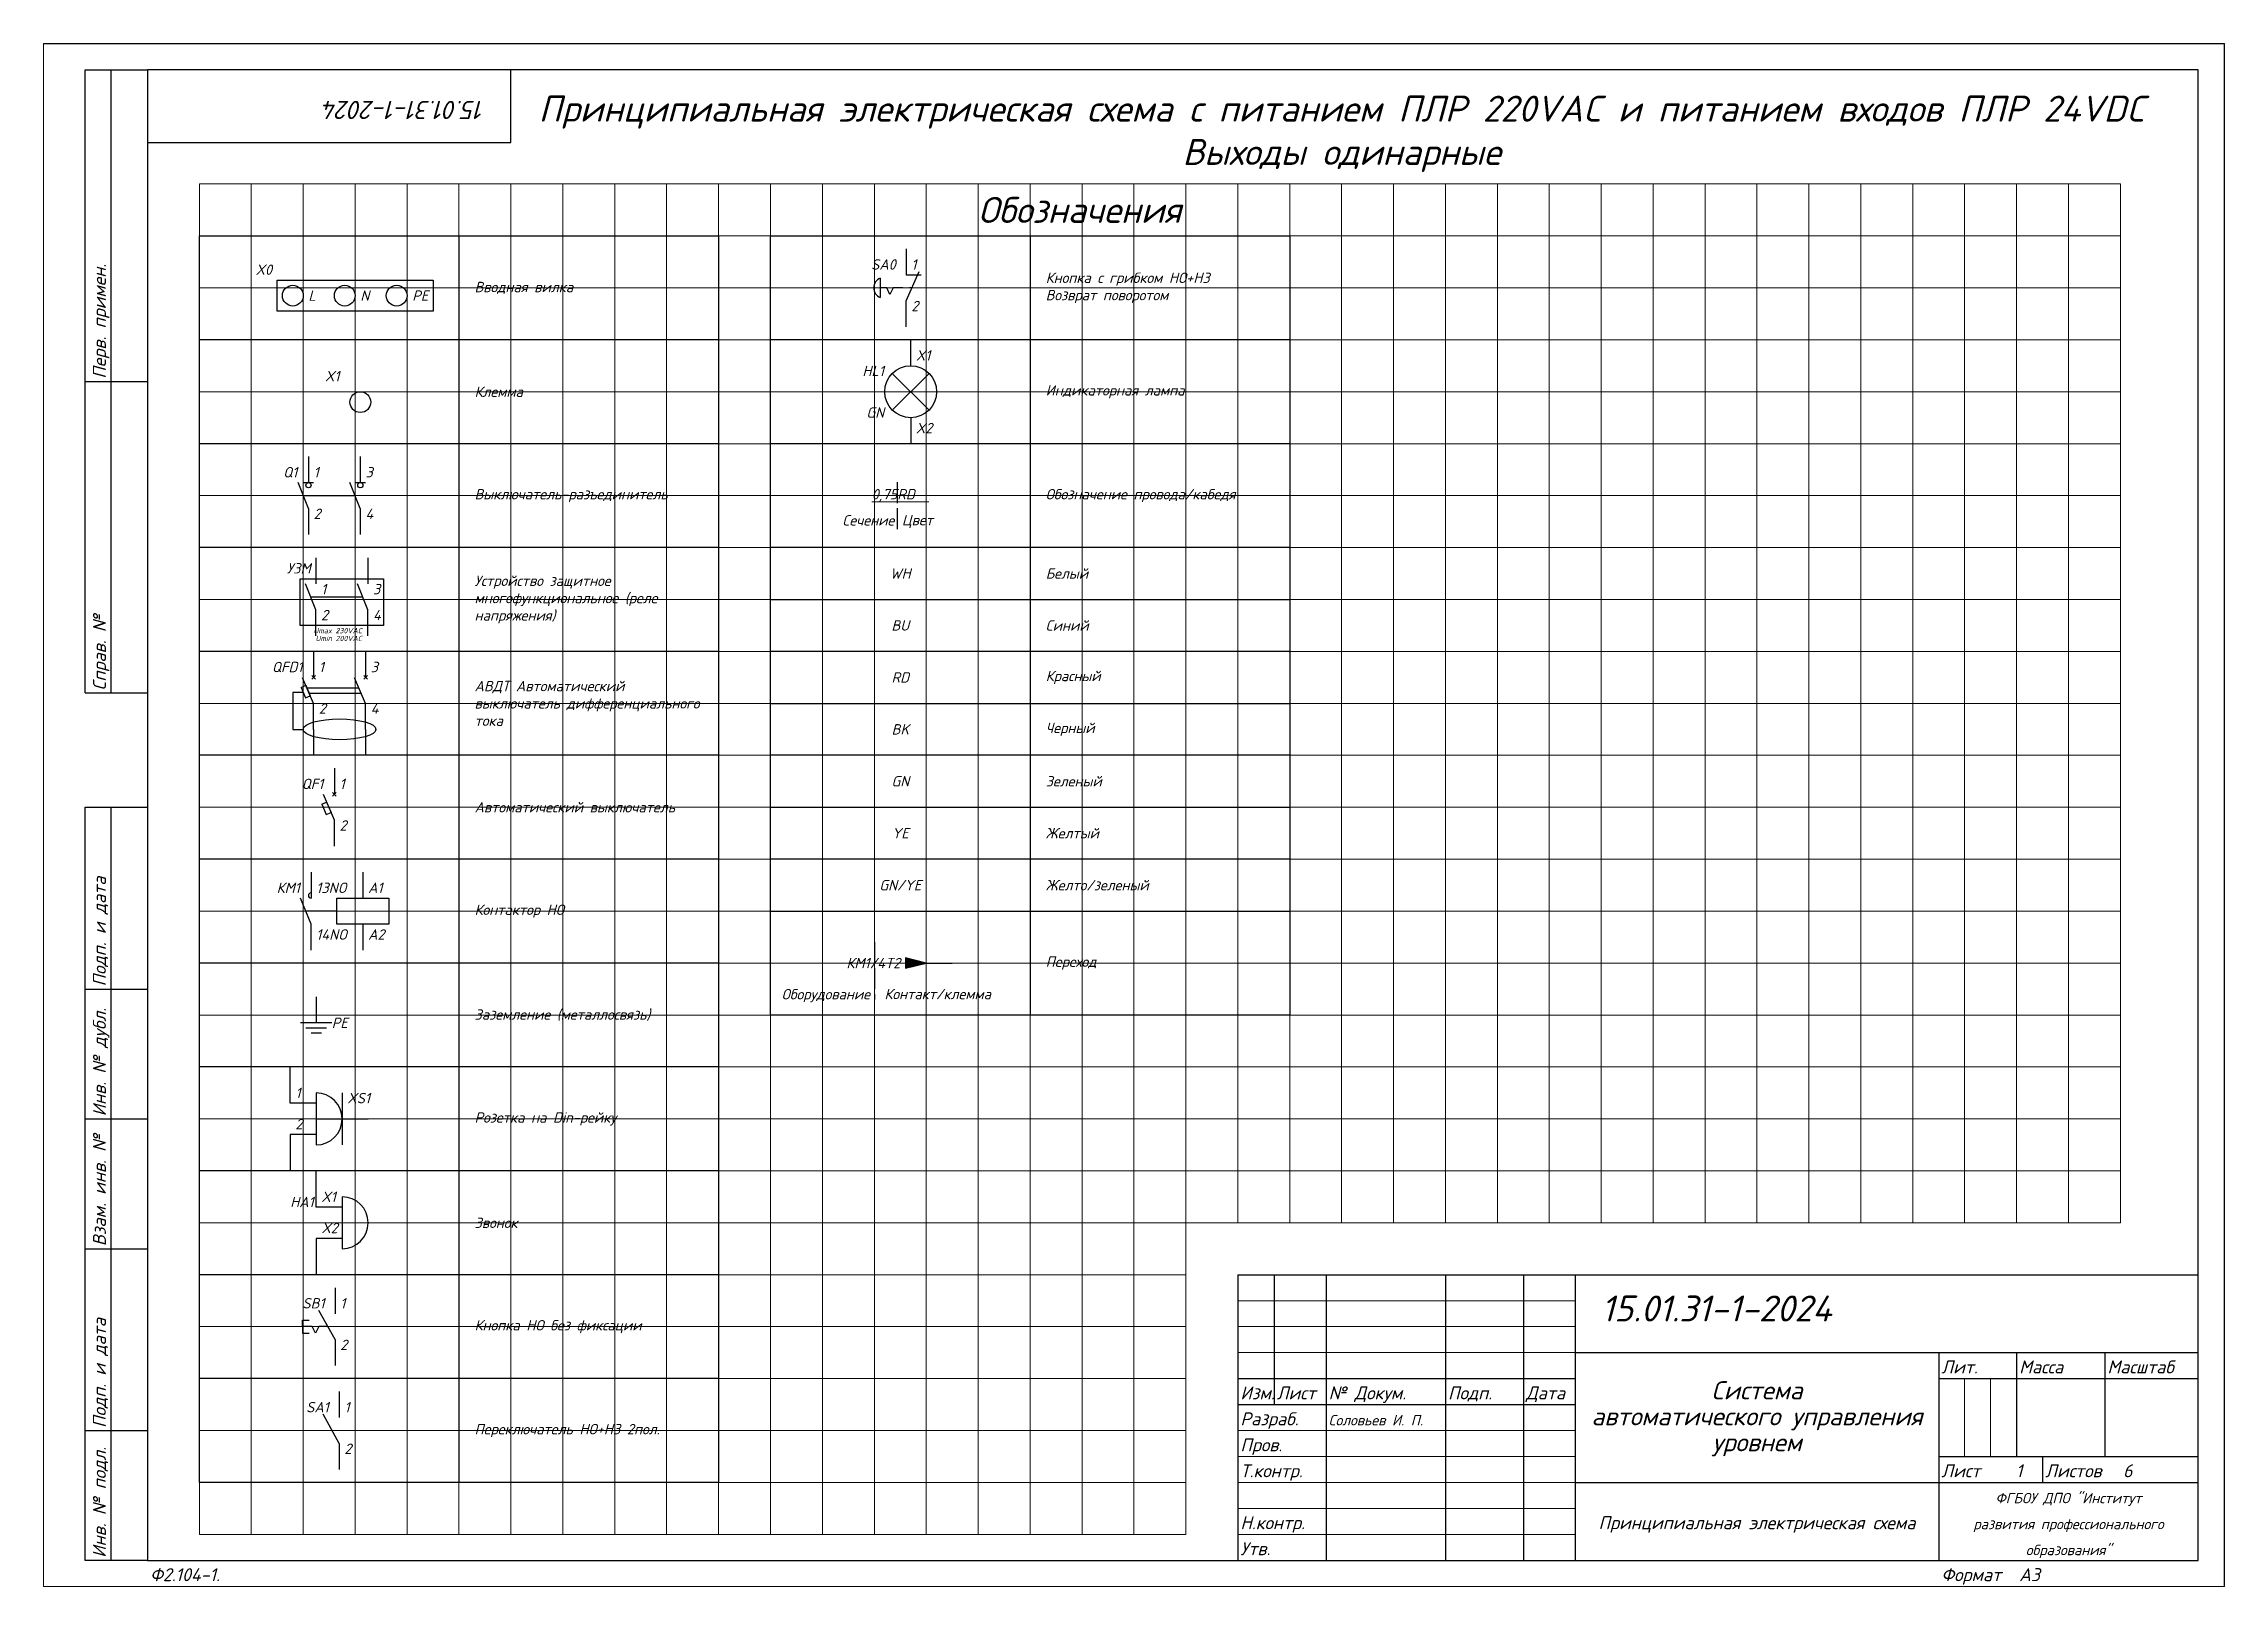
# Paper-space layout 'Эл1 (6)' of a CAD drawing. Header units: millimetres. Extents: x 0 to 420, y 0 to 297.
# The model-space entities are those that its viewports show. They can reach past a viewport. Long polylines and large blocks are cut down to what shows.
import ezdxf
from ezdxf.enums import TextEntityAlignment as Align

# ---------------------------------------------------------------- set-up
doc = ezdxf.new("R2010")
doc.units = ezdxf.units.MM
doc.linetypes.add('Ш4х1_Гост_ЕСКД', pattern=[5, 4, -1])
for name, color, linetype, lineweight in [('4', 4, 'Continuous', 15), ('Основная', 7, 'Continuous', 30), ('Тонкая для кабелей', 7, 'Continuous', 15), ('Штриховая', 7, 'Ш4х1_Гост_ЕСКД', 30)]:
    doc.layers.add(name, color=color, linetype=linetype, lineweight=lineweight)
doc.layers.add('Привязки', color=2, linetype='Continuous', lineweight=0, plot=False, transparency=0.8)
doc.layers.add('рамка', color=253, linetype='Continuous', lineweight=5, transparency=0.8)
doc.styles.add('текст', font='isocpeui.ttf')

psp = doc.layouts.new('Эл1 (6)')

msp = doc.modelspace()

# ---------------------------------------------------------------- texts
at = {"layer": 'Основная', "style": 'текст'}
for s, width, heights, insert, char_height, attachment_point in [('Принципиальная электрическая схема с питанием ПЛР 220VAC и питанием входов ПЛР 24VDC\\PВыходы одинарные', 333.9398066, [15.99579], (11190.0001, 289.99998), 5, 2), ('Обозначения', 61.6342055, [9.9986], (11120, 268), 5, 4), ('X0', 10, [0], (10984, 255.5), 2, 9), ('1', 3, [0], (11107.125, 256.5), 2, 7), ('L', 5, [0], (10991, 251.5), 2, 4), ('N', 5, [0], (11001, 251.5), 2, 4), ('PE', 5, [0], (11011, 251.5), 2, 4), ('Вводная вилка', 41.4161511, [2.33491], (11023, 253), 2, 4), ('Кнопка с грибком НО+НЗ\\PВозврат поворотом', 46.8631649, [15.03875], (11133, 253), 2, 4), ('2', 3, [0], (11107.125, 248.5), 2, 7), ('X1', 3, [0], (11108, 239), 2, 7), ('X1', 10, [0], (10997, 235), 2, 9), ('Клемма', 41.4161511, [2.33491], (11023, 233), 2, 4), ('Индикаторная лампа', 41.4161511, [2.33491], (11133, 233), 2, 4), ('X2', 3, [0], (11108, 225), 2, 7), ('1', 3, [0], (10992, 216.5), 2, 7), ('3', 3, [0], (11002, 216.5), 2, 7), ('Выключатель-разъединитель', 41.4161511, [2.33491], (11023, 213), 2, 4), ('Обозначение провода/кабедя', 41.4161511, [2.33491], (11133, 213), 2, 4), ('2', 3, [0], (10992, 208.5), 2, 7), ('4', 3, [0], (11002, 208.5), 2, 7), ('Сечение', 11.4279908, [2.33491], (11098.85032, 208.23636), 2, 5), ('Цвет', 11.4279908, [2.33491], (11108.30303, 208.02317), 2, 5), ('УЗМ', 5.8793103, [0], (10991.43966, 198), 2, 9), ('Устройство защитное многофункциональное (реле напряжения)', 46.5568767, [14.66688], (11023, 193), 2, 4), ('WH', 41.4161511, [2.33491], (11105, 198), 2, 5), ('Белый', 41.4161511, [2.33491], (11133, 198), 2, 4), ('1', 3, [0], (10993.43966, 194), 2, 7), ('3', 3, [0], (11003.43966, 194), 2, 7), ('2', 3, [0], (10993.43966, 189), 2, 7), ('4', 3, [0], (11003.43966, 189), 2, 7), ('Синий', 41.4161511, [2.33491], (11133, 188), 2, 4), ('Umax 230VAC', 12.2395477, [0], (11001.31897, 186.49676), 1, 9), ('Umin 200VAC', 14.3469034, [0], (11001.31897, 185), 1, 9), ('BU', 41.4161511, [2.33491], (11105, 188), 2, 5), ('1', 3, [0], (10993, 179), 2, 7), ('3', 3, [0], (11003, 179), 2, 7), ('АВДТ Автоматический выключатель дифференциального тока', 46.3645442, [16.16388], (11023, 173), 2, 4), ('RD', 41.4161511, [2.33491], (11105, 178), 2, 5), ('Красный', 41.4161511, [2.33491], (11133, 178), 2, 4), ('2', 3, [0], (10993, 171), 2, 7), ('4', 3, [0], (11003, 171), 2, 7), ('BK', 41.4161511, [2.33491], (11105, 168), 2, 5), ('Черный', 41.4161511, [2.33491], (11133, 168), 2, 4), ('1', 3, [0], (10997, 156.5), 2, 7), ('GN', 41.4161511, [2.33491], (11105, 158), 2, 5), ('Зеленый', 41.4161511, [2.33491], (11133, 158), 2, 4), ('Автоматический выключатель', 41.4161511, [2.33491], (11023, 153), 2, 4), ('2', 3, [0], (10997, 148.5), 2, 7), ('YE', 41.4161511, [2.33491], (11105, 148), 2, 5), ('Желтый', 41.4161511, [2.33491], (11133, 148), 2, 4), ('GN/YE', 41.4161511, [2.33491], (11105, 138), 2, 5), ('Желто/зеленый', 41.4161511, [2.33491], (11133, 138), 2, 4), ('КМ1', 5.8793103, [0], (10989.37931, 136.5), 2, 9), ('13NO', 3, [0], (10992.5, 136.5), 2, 7), ('А1', 3, [0], (11002.5, 136.5), 2, 7), ('Контактор НО', 41.4161511, [2.33491], (11023, 133), 2, 4), ('14NO', 3, [0], (10992.5, 127.5), 2, 7), ('А2', 3, [0], (11002.5, 127.5), 2, 7), ('КМ1/4T2', 10, [0], (11105, 123), 2, 6), ('Переход', 41.4161511, [2.33491], (11133, 123), 2, 4), ('Оборудование', 11.4279908, [2.33491], (11090.66234, 116.73636), 2, 5), ('Контакт/клемма', 11.4279908, [2.33491], (11112.20672, 117.03865), 2, 5), ('Заземление (металлосвязь)', 41.4161511, [2.33491], (11023, 113), 2, 4), ('PE', 5, [0], (10995.5, 111.5), 2, 4), ('1', 3, [0], (10988.5, 97), 2, 7), ('XS1', 3, [0], (10998.5, 96), 2, 7), ('2', 3, [0], (10988.5, 91), 2, 7), ('Розетка на Din-рейку', 41.4161511, [2.33491], (11023, 93), 2, 4), ('HA1', 3, [0], (10987.5, 76), 2, 7), ('X1', 3, [0], (10993.5, 77), 2, 7), ('X2', 3, [0], (10993.5, 71), 2, 7), ('Звонок', 41.4161511, [2.33491], (11023, 73), 2, 4), ('1', 3, [0], (10997.125, 56.5), 2, 7), ('2', 3, [0], (10997.125, 48.5), 2, 7), ('Кнопка НО без фиксации', 41.4161511, [2.33491], (11023, 53), 2, 4), ('1', 3, [0], (10997.93966, 36.5), 2, 7), ('Переключатель НО+НЗ 2пол.', 41.4161511, [2.33491], (11023, 33), 2, 4), ('2', 3, [0], (10997.93966, 28.5), 2, 7)]:
    msp.add_mtext_dynamic_manual_height_columns(s, width=width, gutter_width=200, heights=heights, dxfattribs=dict(at, insert=insert, char_height=char_height, attachment_point=attachment_point))
at = {"layer": 'Основная', "char_height": 2, "width": 3.8793103, "attachment_point": 9, "style": 'текст'}
for s, insert in [('SА0', (11104.125, 256.5)), ('HL1', (11101.87931, 236)), ('GN', (11101.87931, 228)), ('Q1', (10988.87931, 216.5)), ('QFD1', (10989.87931, 179)), ('QF1', (10993.87931, 156.5)), ('SB1', (10994.125, 56.5)), ('SА1', (10994.93966, 36.5))]:
    msp.add_mtext(s, dxfattribs=dict(at, insert=insert))
at = {"layer": 'Тонкая для кабелей', "insert": (11099.5, 211.8), "char_height": 2, "attachment_point": 7, "style": 'текст'}
msp.add_mtext_dynamic_manual_height_columns('0,75RD', width=10, gutter_width=200, heights=[0], dxfattribs=at)

# ---------------------------------------------------------------- blocks, each defined once
blk = doc.blocks.new('*U110')
for p, q in [((8, 232), (8, 292)), ((8, 292), (20, 292)), ((13, 232), (13, 292)), ((90, 292), (90, 292)), ((90, 292), (90, 292)), ((90, 278), (90, 292)), ((90, 292), (90, 292)), ((90, 292), (90, 292)), ((90, 292), (90, 292)), ((20, 278), (90, 278)), ((8, 232), (20, 232)), ((8, 172), (8, 232)), ((13, 172), (13, 232)), ((8, 172), (20, 172)), ((8, 115), (8, 150)), ((8, 150), (20, 150)), ((13, 115), (13, 150)), ((8, 90), (8, 115)), ((8, 115), (20, 115)), ((13, 90), (13, 115)), ((8, 65), (8, 90)), ((8, 90), (20, 90)), ((13, 65), (13, 90)), ((8, 30), (8, 65)), ((8, 65), (20, 65)), ((13, 30), (13, 65)), ((8, 5), (8, 30)), ((8, 30), (20, 30)), ((13, 5), (13, 30)), ((230, 20), (415, 20)), ((230, 20), (230, 5)), ((237, 20), (237, 5)), ((247, 20), (247, 5)), ((270, 20), (270, 5)), ((285, 20), (285, 5)), ((295, 20), (295, 5)), ((405, 20), (405, 5)), ((415, 20), (415, 20)), ((415, 20), (415, 20)), ((405, 13), (415, 13)), ((230, 10), (295, 10)), ((20, 5), (8, 5)), ((230, 5), (295, 5)), ((415, 5), (415, 5)), ((415, 5), (415, 5)), ((415, 5), (415, 5)), ((415, 5), (415, 5)), ((415, 5), (415, 5)), ((415, 5), (415, 5)), ((415, 5), (415, 5))]:
    blk.add_line(p, q)
blk.add_lwpolyline([(20, 5), (415, 5), (415, 292), (20, 292)], close=True)
at = {"layer": '4'}
for p, q in [((230, 15), (295, 15)), ((415, 5), (415, 5)), ((415, 5), (415, 5)), ((415, 5), (415, 5)), ((415, 5), (415, 5)), ((415, 5), (415, 5)), ((415, 5), (415, 5)), ((415, 5), (415, 5)), ((415, 5), (415, 5)), ((415, 5), (415, 5))]:
    blk.add_line(p, q, dxfattribs=at)
at = {"layer": 'Привязки'}
blk.add_lwpolyline([(0, 0), (420, 0), (420, 297), (0, 297)], close=True, dxfattribs=at)
at = {"layer": 'рамка'}
blk.add_lwpolyline([(0, 297), (420, 297), (420, 0), (0, 0)], close=True, dxfattribs=at)
at = {"style": 'текст'}
for s, p in [('Перв. примен.', (12, 232.5)), ('Справ. №', (12, 172.5)), ('Подп. и дата', (12, 115.5)), ('Инв. № дубл.', (12, 90.5)), ('Взам. инв. №', (12, 65.5)), ('Подп. и дата', (12, 30.5)), ('Инв. № подл.', (12, 5.5))]:
    blk.add_text(s, height=2.5, rotation=90, dxfattribs=at).set_placement(p)
for s, height, p in [('Лист', 2.5, (405.5, 14)), ('Изм.', 2.5, (230.5, 6)), ('Лист', 2.5, (237.5, 6)), ('№ Докум.', 2.5, (247.5, 6)), ('Подп.', 2.5, (270.5, 6)), ('Дата', 2.5, (285.5, 6)), ('Ф2.104-1.', 0.005, (20, 4.99)), ('Разраб.', 0.0000135, (415, 5)), ('Пров.', 0.0000135, (415, 5)), ('Т.контр.', 0.0000135, (415, 5)), ('Н.контр.', 0.0000135, (415, 5)), ('Утв.', 0.0000135, (415, 5)), ('Лит.', 0.0000135, (415, 5)), ('Масса', 0.0000135, (415, 5)), ('Масштаб', 0.0000135, (415, 5)), ('Листов', 0.0000135, (415, 5)), ('Ф2.104-1а.', 2.5, (20.5, 1)), ('Формат', 2.5, (365.5, 1)), ('А3', 2.5, (380.5, 1)), ('А4', 0.025, (419.61, 0.01)), ('А2', 0.00833, (419.87, 0)), ('А1', 0.00625, (419.9, 0)), ('А0', 0.005, (419.92, 0))]:
    blk.add_text(s, height=height, dxfattribs=at).set_placement(p)
for tag, p, height in [('12', (90, 292), 0.00000373), ('13', (90, 292), 0.00000373), ('27', (90, 292), 0.00000522), ('29', (105, 249), 3.5), ('ИЗМ2', (230.5, 16), 2.5), ('ЛИСТИЗМ2', (237.5, 16), 2.5), ('№ДОКУМИЗМ2', (247.5, 16), 2.5), ('28', (415, 20), 0.0000438), ('ИЗМ1', (230.5, 11), 2.5), ('ЛИСТИЗМ1', (237.5, 11), 2.5), ('№ДОКУМИЗМ1', (247.5, 11), 2.5), ('ПОДПИЗМ1', (270.5, 11), 2.5), ('ДАТАИЗМ1', (285.5, 11), 2.5), ('ДАТАНКОНТР', (285.5, 11), 2.5), ('ОБОЗНАЧЕНИЕ', (300, 11), 5), ('ДАТАУТВ', (285.5, 6), 2.5), ('РАЗРАБ', (415, 5), 0.0000135), ('ЛИСТОВ', (415, 5), 0.0000135), ('ПРОВ', (415, 5), 0.0000135), ('ТКОНТР', (415, 5), 0.0000135), ('НКОНТР', (415, 5), 0.0000135), ('УТВ', (415, 5), 0.0000135), ('10', (415, 5), 0.0000135), ('11', (415, 5), 0.0000135), ('ПОДПИЗМ2', (415, 5), 0.0000135), ('ДАТАИЗМ2', (415, 5), 0.0000135), ('ИЗМ3', (415, 5), 0.0000135), ('ЛИСТИЗМ3', (415, 5), 0.0000135), ('№ДОКУМИЗМ3', (415, 5), 0.0000135), ('ПОДПИЗМ3', (415, 5), 0.0000135), ('ДАТАИЗМ3', (415, 5), 0.0000135), ('ИЗМ4', (415, 5), 0.0000135), ('ЛИСТИЗМ4', (415, 5), 0.0000135), ('№ДОКУМИЗМ4', (415, 5), 0.0000135), ('ПОДПИЗМ4', (415, 5), 0.0000135), ('ДАТАИЗМ4', (415, 5), 0.0000135), ('ДАТАРАЗРАБ', (415, 5), 0.0000135), ('ДАТАПРОВ', (415, 5), 0.0000135), ('ДАТАТКОНТР', (415, 5), 0.0000135)]:
    blk.add_attdef(tag, p, '', height=height, dxfattribs=at)
for tag, p, height, rotation in [('ОБОЗНАЧЕНИЕ-ВЕРХ', (85, 286), 3.5, 180), ('ПРИМЕНЯЕМОСТЬ', (19, 232.5), 2.5, 90), ('СПРАВ№', (19, 172.5), 2.5, 90), ('ДАТАУЧЁТАДУБЛ', (19, 115.5), 2.5, 90), ('ИНВ№ДУБЛ', (19, 90.5), 2.5, 90), ('ВЗАМИНВ№', (19, 65.5), 2.5, 90), ('ДАТАУЧЁТА', (19, 30.5), 2.5, 90), ('ИНВ№ПОДЛ', (19, 5.5), 2.5, 90)]:
    blk.add_attdef(tag, p, '', height=height, rotation=rotation, dxfattribs=at)
blk.add_attdef('30', text='', height=5, dxfattribs=at).set_placement((355, 34), align=Align.MIDDLE)
for tag, height, p in [('ЛИСТ', 2.5, (410, 9)), ('НАИМЕНОВАНИЕ1', 0.000027, (415, 5)), ('НАИМЕНОВАНИЕ2', 0.0000189, (415, 5)), ('НАИМЕНОВАНИЕ3', 0.0000189, (415, 5)), ('НАИМЕНОВАНИЕ4', 0.0000135, (415, 5)), ('МАССА', 0.0000189, (415, 5)), ('МАСШТАБ', 0.0000189, (415, 5)), ('МАТЕРИАЛ1', 0.0000135, (415, 5)), ('МАТЕРИАЛ2', 0.0000135, (415, 5)), ('МАТЕРИАЛ3', 0.0000135, (415, 5)), ('ПРЕДПРИЯТИЕ1', 0.0000189, (415, 5)), ('ПРЕДПРИЯТИЕ2', 0.0000189, (415, 5)), ('ПРЕДПРИЯТИЕ3', 0.0000189, (415, 5))]:
    blk.add_attdef(tag, text='', height=height, dxfattribs=at).set_placement(p, align=Align.CENTER)
for tag in ['ЛИТЕРА', 'ЛИТЕРА2', 'ЛИТЕРА3']:
    blk.add_attdef(tag, text='', height=0.0000135, dxfattribs=at).set_placement((415, 5), align=Align.RIGHT)
for tag in ['ИНДЕКС', 'ИНДЕКС2', 'ИНДЕКС3']:
    blk.add_attdef(tag, text='', height=0.0000135, dxfattribs=at).set_placement((415, 5), align=Align.TOP_LEFT)
blk = doc.blocks.new('*U109')
for p, q in [((8, 232), (8, 292)), ((8, 292), (20, 292)), ((13, 232), (13, 292)), ((90, 292), (90, 292)), ((90, 292), (90, 292)), ((90, 278), (90, 292)), ((90, 292), (90, 292)), ((90, 292), (90, 292)), ((90, 292), (90, 292)), ((20, 278), (90, 278)), ((8, 232), (20, 232)), ((8, 172), (8, 232)), ((13, 172), (13, 232)), ((8, 172), (20, 172)), ((8, 115), (8, 150)), ((8, 150), (20, 150)), ((13, 115), (13, 150)), ((8, 90), (8, 115)), ((8, 115), (20, 115)), ((13, 90), (13, 115)), ((8, 65), (8, 90)), ((8, 90), (20, 90)), ((13, 65), (13, 90)), ((8, 30), (8, 65)), ((8, 65), (20, 65)), ((13, 30), (13, 65)), ((230, 60), (415, 60)), ((230, 60), (230, 5)), ((237, 60), (237, 35)), ((247, 60), (247, 5)), ((270, 60), (270, 5)), ((285, 60), (285, 5)), ((295, 60), (295, 5)), ((415, 60), (415, 60)), ((415, 60), (415, 60)), ((295, 45), (415, 45)), ((365, 45), (365, 20)), ((380, 45), (380, 25)), ((397, 45), (397, 25)), ((230, 40), (295, 40)), ((365, 40), (415, 40)), ((230, 35), (295, 35)), ((8, 5), (8, 30)), ((8, 30), (20, 30)), ((13, 5), (13, 30)), ((365, 25), (415, 25)), ((385, 25), (385, 20)), ((295, 20), (415, 20)), ((365, 20), (365, 5)), ((20, 5), (8, 5))]:
    blk.add_line(p, q)
blk.add_lwpolyline([(20, 5), (415, 5), (415, 292), (20, 292)], close=True)
at = {"layer": '4'}
for p, q in [((230, 55), (295, 55)), ((230, 50), (295, 50)), ((230, 45), (295, 45)), ((370, 40), (370, 25)), ((375, 40), (375, 25)), ((230, 30), (295, 30)), ((230, 25), (295, 25)), ((230, 20), (295, 20)), ((230, 15), (295, 15)), ((230, 10), (295, 10))]:
    blk.add_line(p, q, dxfattribs=at)
at = {"layer": 'Привязки'}
blk.add_lwpolyline([(0, 0), (420, 0), (420, 297), (0, 297)], close=True, dxfattribs=at)
at = {"layer": 'рамка'}
blk.add_lwpolyline([(0, 297), (420, 297), (420, 0), (0, 0)], close=True, dxfattribs=at)
at = {"style": 'текст'}
for s, p in [('Перв. примен.', (12, 232.5)), ('Справ. №', (12, 172.5)), ('Подп. и дата', (12, 115.5)), ('Инв. № дубл.', (12, 90.5)), ('Взам. инв. №', (12, 65.5)), ('Подп. и дата', (12, 30.5)), ('Инв. № подл.', (12, 5.5))]:
    blk.add_text(s, height=2.5, rotation=90, dxfattribs=at).set_placement(p)
for s, height, p in [('Лит.', 2.5, (365.5, 41)), ('Масса', 2.5, (380.5, 41)), ('Масштаб', 2.5, (397.5, 41)), ('Изм.', 2.5, (230.5, 36)), ('Лист', 2.5, (237.5, 36)), ('№ Докум.', 2.5, (247.5, 36)), ('Подп.', 2.5, (270.5, 36)), ('Дата', 2.5, (285.5, 36)), ('Разраб.', 2.5, (230.5, 31)), ('Пров.', 2.5, (230.5, 26)), ('Т.контр.', 2.5, (230.5, 21)), ('Лист', 2.5, (365.5, 21)), ('Листов', 2.5, (385.5, 21)), ('Н.контр.', 2.5, (230.5, 11)), ('Утв.', 2.5, (230.5, 6)), ('Ф2.104-1а.', 0.005, (20, 4.99)), ('Ф2.104-1.', 2.5, (20.5, 1)), ('Формат', 2.5, (365.5, 1)), ('А3', 2.5, (380.5, 1)), ('А4', 0.025, (419.61, 0.01)), ('А2', 0.00833, (419.87, 0)), ('А1', 0.00625, (419.9, 0)), ('А0', 0.005, (419.92, 0))]:
    blk.add_text(s, height=height, dxfattribs=at).set_placement(p)
for tag, p, height in [('12', (90, 292), 0.00000373), ('13', (90, 292), 0.00000373), ('27', (90, 292), 0.00000522), ('29', (105, 279), 3.5), ('28', (415, 60), 0.0000438), ('ИЗМ4', (230.5, 56), 2.5), ('ЛИСТИЗМ4', (237.5, 56), 2.5), ('№ДОКУМИЗМ4', (247.5, 56), 2.5), ('ПОДПИЗМ4', (270.5, 56), 2.5), ('ДАТАИЗМ4', (285.5, 56), 2.5), ('ОБОЗНАЧЕНИЕ', (300, 51), 5), ('ИЗМ3', (230.5, 51), 2.5), ('ЛИСТИЗМ3', (237.5, 51), 2.5), ('№ДОКУМИЗМ3', (247.5, 51), 2.5), ('ПОДПИЗМ3', (270.5, 51), 2.5), ('ДАТАИЗМ3', (285.5, 51), 2.5), ('ИЗМ2', (230.5, 46), 2.5), ('ЛИСТИЗМ2', (237.5, 46), 2.5), ('№ДОКУМИЗМ2', (247.5, 46), 2.5), ('ПОДПИЗМ2', (270.5, 46), 2.5), ('ДАТАИЗМ2', (285.5, 46), 2.5), ('ИЗМ1', (230.5, 41), 2.5), ('ЛИСТИЗМ1', (237.5, 41), 2.5), ('№ДОКУМИЗМ1', (247.5, 41), 2.5), ('ПОДПИЗМ1', (270.5, 41), 2.5), ('ДАТАИЗМ1', (285.5, 41), 2.5), ('РАЗРАБ', (247.5, 31), 2.5), ('ДАТАРАЗРАБ', (285.5, 31), 2.5), ('ПРОВ', (247.5, 26), 2.5), ('ДАТАПРОВ', (285.5, 26), 2.5), ('ТКОНТР', (247.5, 21), 2.5), ('ДАТАТКОНТР', (285.5, 21), 2.5), ('ЛИСТОВ', (400.5, 21), 2.5), ('10', (230.5, 16), 2.5), ('11', (247.5, 16), 2.5), ('НКОНТР', (247.5, 11), 2.5), ('ДАТАНКОНТР', (285.5, 11), 2.5), ('УТВ', (247.5, 6), 2.5), ('ДАТАУТВ', (285.5, 6), 2.5)]:
    blk.add_attdef(tag, p, '', height=height, dxfattribs=at)
for tag, p, height, rotation in [('ОБОЗНАЧЕНИЕ-ВЕРХ', (85, 286), 3.5, 180), ('ПРИМЕНЯЕМОСТЬ', (19, 232.5), 2.5, 90), ('СПРАВ№', (19, 172.5), 2.5, 90), ('ДАТАУЧЁТАДУБЛ', (19, 115.5), 2.5, 90), ('ИНВ№ДУБЛ', (19, 90.5), 2.5, 90), ('ВЗАМИНВ№', (19, 65.5), 2.5, 90), ('ДАТАУЧЁТА', (19, 30.5), 2.5, 90), ('ИНВ№ПОДЛ', (19, 5.5), 2.5, 90)]:
    blk.add_attdef(tag, p, '', height=height, rotation=rotation, dxfattribs=at)
blk.add_attdef('30', text='', height=5, dxfattribs=at).set_placement((355, 64), align=Align.MIDDLE)
for tag, height, p in [('НАИМЕНОВАНИЕ1', 5, (330, 36)), ('НАИМЕНОВАНИЕ2', 3.5, (330, 31)), ('МАССА', 3.5, (388.5, 31)), ('МАСШТАБ', 3.5, (406, 31)), ('НАИМЕНОВАНИЕ3', 3.5, (330, 26)), ('НАИМЕНОВАНИЕ4', 2.5, (330, 21)), ('ЛИСТ', 2.5, (380.5, 21)), ('МАТЕРИАЛ1', 2.5, (330, 16)), ('ПРЕДПРИЯТИЕ1', 3.5, (390, 16)), ('МАТЕРИАЛ2', 2.5, (330, 11)), ('ПРЕДПРИЯТИЕ2', 3.5, (390, 11)), ('МАТЕРИАЛ3', 2.5, (330, 6)), ('ПРЕДПРИЯТИЕ3', 3.5, (390.02, 6))]:
    blk.add_attdef(tag, text='', height=height, dxfattribs=at).set_placement(p, align=Align.CENTER)
for tag, p in [('ЛИТЕРА', (367.5, 31)), ('ЛИТЕРА2', (372.5, 31)), ('ЛИТЕРА3', (377.5, 31))]:
    blk.add_attdef(tag, text='', height=2.5, dxfattribs=at).set_placement(p, align=Align.RIGHT)
for tag, p in [('ИНДЕКС', (367.5, 31)), ('ИНДЕКС2', (372.5, 31)), ('ИНДЕКС3', (377.5, 31))]:
    blk.add_attdef(tag, text='', height=2.5, dxfattribs=at).set_placement(p, align=Align.TOP_LEFT)

# ---------------------------------------------------------------- hatches: boundary and pattern name
at = {"layer": 'Основная'}
h = msp.add_hatch(color=256, dxfattribs=at)
h.dxf.hatch_style = 1
h.paths.add_polyline_path([(11110, 123), (11106, 124), (11106, 123)])
h.paths.add_polyline_path([(11110, 123), (11106, 123), (11106, 122)])

# ---------------------------------------------------------------- linework, layer by layer
for p, q in [((10970, 263), (11020, 263)), ((10970, 243), (10970, 263)), ((11020, 263), (11020, 243)), ((11020, 263), (11070, 263)), ((11070, 263), (11070, 243)), ((11080, 263), (11130, 263)), ((11080, 243), (11080, 263)), ((11106.125, 260.5), (11106.125, 255.5)), ((11130, 263), (11130, 243)), ((11130, 263), (11180, 263)), ((11180, 263), (11180, 243)), ((10985, 254.5), (11015, 254.5)), ((10985, 248.5), (10985, 254.5)), ((11015, 254.5), (11015, 248.5)), ((11101.125, 254.875), (11101.125, 251.125)), ((11102.375, 253), (11101.125, 253)), ((11103, 251.75), (11102.375, 253)), ((11103.625, 253), (11103, 251.75)), ((11105.5, 253), (11103.625, 253)), ((11106.125, 250.5), (11108.625, 256.125)), ((11106.125, 255.5), (11108.9928, 255.5)), ((11107.23611, 253), (11106.75, 253)), ((11015, 248.5), (10985, 248.5)), ((11106.125, 245.5), (11106.125, 250.5)), ((11020, 243), (10970, 243)), ((10970, 223), (10970, 243)), ((11070, 243), (11020, 243)), ((11020, 243), (11020, 223)), ((11070, 243), (11070, 223)), ((11130, 243), (11080, 243)), ((11080, 223), (11080, 243)), ((11107, 238), (11107, 243)), ((11180, 243), (11130, 243)), ((11130, 243), (11130, 223)), ((11180, 243), (11180, 223)), ((11103.46447, 236.53553), (11110.53553, 229.46447)), ((11103.46447, 229.46447), (11110.53553, 236.53553)), ((11107, 228), (11107, 223)), ((11020, 223), (10970, 223)), ((10970, 203), (10970, 223)), ((11070, 223), (11020, 223)), ((11020, 223), (11020, 203)), ((11070, 223), (11070, 203)), ((11130, 223), (11080, 223)), ((11080, 203), (11080, 223)), ((11180, 223), (11130, 223)), ((11130, 223), (11130, 203)), ((11180, 223), (11180, 203)), ((10991, 220.5), (10991, 215.5)), ((11001, 220.5), (11001, 215.5)), ((10991, 210.5), (10989, 215.5)), ((10990, 215.5), (10992, 215.5)), ((11001, 210.5), (10999, 215.5)), ((11000, 215.5), (11002, 215.5)), ((10990, 213), (11000.00059, 212.99851)), ((10991, 210.5), (10991, 205.5)), ((11001, 210.5), (11001, 205.5)), ((11020, 203), (10970, 203)), ((10970, 183), (10970, 203)), ((11070, 203), (11020, 203)), ((11020, 203), (11020, 183)), ((11070, 203), (11070, 183)), ((11130, 203), (11080, 203)), ((11080, 183), (11080, 203)), ((11180, 203), (11130, 203)), ((11130, 203), (11130, 183)), ((11180, 203), (11180, 183)), ((10992.43966, 201), (10992.43966, 196)), ((11002.43966, 201), (11002.43966, 196)), ((10989.43966, 197), (11005.43966, 197)), ((10989.43966, 188), (10989.43966, 197)), ((10992.43966, 191), (10990.43966, 196)), ((10991.44025, 193.49851), (11001.43966, 193.5)), ((11002.43966, 191), (11000.43966, 196)), ((11005.43966, 197), (11005.43966, 188)), ((10992.43966, 186), (10992.43966, 191)), ((11002.43966, 186), (11002.43966, 191)), ((11080, 193), (11180, 193)), ((11005.43966, 188), (10989.43966, 188)), ((11020, 183), (10970, 183)), ((10970, 163), (10970, 183)), ((10992, 183), (10992, 178)), ((11002, 183), (11002, 178)), ((11070, 183), (11020, 183)), ((11020, 183), (11020, 163)), ((11070, 183), (11070, 163)), ((11130, 183), (11080, 183)), ((11080, 163), (11080, 183)), ((11180, 183), (11130, 183)), ((11130, 183), (11130, 163)), ((11180, 183), (11180, 163)), ((10989.59194, 176.08022), (10990.51108, 176.47414)), ((10992, 173), (10989.87931, 177.94828)), ((10990.51108, 176.47414), (10991.36823, 174.47414)), ((10992.35355, 178.35355), (10991.64645, 177.64645)), ((10991.64645, 178.35355), (10992.35355, 177.64645)), ((10992, 178), (10992.35355, 178.35355)), ((11002, 173), (10999.87931, 177.94828)), ((11002.35355, 178.35355), (11001.64645, 177.64645)), ((11001.64645, 178.35355), (11002.35355, 177.64645)), ((11002, 178), (11002.35355, 178.35355)), ((10990.02051, 175.08022), (10988, 175.08022)), ((10988, 175.08022), (10988, 168)), ((10989.59194, 176.08022), (10990.44908, 174.08022)), ((10990.44908, 174.08022), (10991.36823, 174.47414)), ((10990.72537, 175.97414), (11000.72537, 175.97414)), ((10991.15394, 174.97414), (11001.15394, 174.97414)), ((10992, 168), (10992, 173)), ((11002, 168), (11002, 173)), ((11080, 173), (11180, 173)), ((10988, 168), (10990, 168)), ((10992, 168), (10992, 163)), ((11002, 168), (11002, 163)), ((11020, 163), (10970, 163)), ((10970, 143), (10970, 163)), ((10996, 160.5), (10996, 155.5)), ((11070, 163), (11020, 163)), ((11020, 163), (11020, 143)), ((11070, 163), (11070, 143)), ((11130, 163), (11080, 163)), ((11080, 143), (11080, 163)), ((11180, 163), (11130, 163)), ((11130, 163), (11130, 143)), ((11180, 163), (11180, 143)), ((10996, 150.5), (10993.87931, 155.44828)), ((10996.35355, 155.85355), (10995.64645, 155.14645)), ((10995.64645, 155.85355), (10996.35355, 155.14645)), ((10996, 155.5), (10996.35355, 155.85355)), ((10993.59194, 153.58022), (10994.51108, 153.97414)), ((10993.59194, 153.58022), (10994.44908, 151.58022)), ((10994.44908, 151.58022), (10995.36823, 151.97414)), ((10994.51108, 153.97414), (10995.36823, 151.97414)), ((11080, 153), (11180, 153)), ((10996, 145.5), (10996, 150.5)), ((11020, 143), (10970, 143)), ((10970, 123), (10970, 143)), ((11070, 143), (11020, 143)), ((11020, 143), (11020, 123)), ((11070, 143), (11070, 123)), ((11130, 143), (11080, 143)), ((11080, 133), (11080, 143)), ((11180, 143), (11130, 143)), ((11130, 143), (11130, 133)), ((11180, 143), (11180, 133)), ((10991.5, 140.5), (10991.5, 135.5)), ((11001.5, 140.5), (11001.5, 135.5)), ((10991.5, 130.5), (10989.5, 135.5)), ((10996.5, 135.5), (11006.5, 135.5)), ((10996.5, 130.5), (10996.5, 135.5)), ((11006.5, 135.5), (11006.5, 130.5)), ((10996.5, 133), (10990.5, 133)), ((10991.5, 125.5), (10991.5, 130.5)), ((11006.5, 130.5), (10996.5, 130.5)), ((11001.5, 130.5), (11001.5, 125.5)), ((11080, 133), (11180, 133)), ((11080, 113), (11080, 133)), ((11130, 133), (11130, 113)), ((11180, 133), (11180, 113)), ((11020, 123), (10970, 123)), ((10970, 103), (10970, 123)), ((11070, 123), (11020, 123)), ((11020, 123), (11020, 103)), ((11070, 123), (11070, 103)), ((11110, 123), (11106, 124)), ((11106, 124), (11106, 122)), ((11106, 122), (11110, 123)), ((11110, 123), (11115, 123)), ((10992.5, 116.5), (10992.5, 111.5)), ((10995.5, 111.5), (10989.5, 111.5)), ((10994.5, 110.5), (10990.5, 110.5)), ((10993.5, 109.5), (10991.5, 109.5)), ((11130, 113), (11080, 113)), ((11180, 113), (11130, 113)), ((11020, 103), (10970, 103)), ((10970, 83), (10970, 103)), ((10987.5, 96), (10987.5, 103)), ((11070, 103), (11020, 103)), ((11020, 103), (11020, 83)), ((11070, 103), (11070, 83)), ((10992.5, 98), (10992.5, 88)), ((10997.5, 98), (10997.5, 88)), ((10992.5, 96), (10987.5, 96)), ((10992.5, 93), (11002.5, 93)), ((10992.5, 90), (10987.5, 90)), ((10987.5, 90), (10987.5, 83)), ((11020, 83), (10970, 83)), ((10970, 63), (10970, 83)), ((10992.5, 76), (10992.5, 83)), ((11070, 83), (11020, 83)), ((11020, 83), (11020, 63)), ((11070, 83), (11070, 63)), ((10997.5, 76), (10992.5, 76)), ((10997.5, 78), (10997.5, 68)), ((10997.5, 70), (10992.5, 70)), ((10992.5, 70), (10992.5, 63)), ((11020, 63), (10970, 63)), ((10970, 43), (10970, 63)), ((10996.125, 60.5), (10996.125, 55.5)), ((11070, 63), (11020, 63)), ((11020, 63), (11020, 43)), ((11070, 63), (11070, 43)), ((10996.125, 50.5), (10993, 56.125)), ((10989.875, 54.25), (10991.125, 54.25)), ((10989.875, 53), (10989.875, 54.25)), ((10991.75, 53), (10989.875, 53)), ((10989.875, 53), (10989.875, 51.75)), ((10989.875, 51.75), (10991.125, 51.75)), ((10992.375, 51.75), (10991.75, 53)), ((10993, 53), (10992.375, 51.75)), ((10994.73611, 53), (10993, 53)), ((10996.125, 50.5), (10996.125, 45.5)), ((11020, 43), (10970, 43)), ((10970, 23), (10970, 43)), ((11070, 43), (11020, 43)), ((11020, 43), (11020, 23)), ((11070, 43), (11070, 23)), ((10996.93966, 40.5), (10996.93966, 35.5)), ((10996.93966, 30.5), (10993.81466, 36.125)), ((10996.93966, 30.5), (10996.93966, 25.5)), ((11020, 23), (10970, 23)), ((11070, 23), (11020, 23))]:
    msp.add_line(p, q, dxfattribs=at)
for centre, radius in [((10988, 251.5), 2), ((10998, 251.5), 2), ((11008, 251.5), 2), ((11107, 233), 5), ((11001, 231), 2), ((10991, 215), 0.5), ((11001, 215), 0.5)]:
    msp.add_circle(centre, radius, dxfattribs=at)
for centre, radius, start, end in [((11101.90625, 253), 2.03125, 112.6198649, 247.3801351), ((10991.5, 136), 0.5, 90, 270), ((10992.5, 93), 5, 270, 90), ((10997.5, 73), 5, 270, 90)]:
    msp.add_arc(centre, radius, start, end, dxfattribs=at)
msp.add_ellipse((10997, 168), major_axis=(-7, 0), ratio=0.285714286, dxfattribs=at)
at = {"layer": 'Привязки'}
for p, q in [((10970, 273), (11340, 273)), ((10970, 13), (10970, 273)), ((10980, 273), (10980, 13)), ((10990, 273), (10990, 13)), ((11000, 273), (11000, 13)), ((11010, 273), (11010, 13)), ((11020, 273), (11020, 13)), ((11030, 273), (11030, 13)), ((11040, 273), (11040, 13)), ((11050, 273), (11050, 13)), ((11060, 273), (11060, 13)), ((11070, 273), (11070, 13)), ((11080, 273), (11080, 13)), ((11090, 273), (11090, 13)), ((11100, 273), (11100, 13)), ((11110, 273), (11110, 13)), ((11120, 273), (11120, 13)), ((11130, 273), (11130, 13)), ((11140, 273), (11140, 13)), ((11150, 273), (11150, 13)), ((11160, 273), (11160, 73)), ((11170, 273), (11170, 73)), ((11180, 273), (11180, 73)), ((11190, 273), (11190, 73)), ((11200, 273), (11200, 73)), ((11210, 273), (11210, 73)), ((11220, 273), (11220, 73)), ((11230, 273), (11230, 73)), ((11240, 273), (11240, 73)), ((11250, 273), (11250, 73)), ((11260, 273), (11260, 73)), ((11270, 273), (11270, 73)), ((11280, 273), (11280, 73)), ((11290, 273), (11290, 73)), ((11300, 273), (11300, 73)), ((11310, 273), (11310, 73)), ((11320, 273), (11320, 73)), ((11330, 273), (11330, 73)), ((11340, 273), (11340, 73)), ((10970, 263), (11340, 263)), ((10970, 253), (11340, 253)), ((10970, 243), (11340, 243)), ((10970, 233), (11340, 233)), ((10970, 223), (11340, 223)), ((10970, 213), (11340, 213)), ((10970, 203), (11340, 203)), ((10970, 193), (11340, 193)), ((10970, 183), (11340, 183)), ((10970, 173), (11340, 173)), ((10970, 163), (11340, 163)), ((10970, 153), (11340, 153)), ((10970, 143), (11340, 143)), ((10970, 133), (11340, 133)), ((10970, 123), (11340, 123)), ((10970, 113), (11340, 113)), ((10970, 103), (11340, 103)), ((10970, 93), (11340, 93)), ((10970, 83), (11340, 83)), ((10970, 73), (11160, 73)), ((11340, 73), (11160, 73)), ((11160, 73), (11160, 13)), ((10970, 63), (11160, 63)), ((10970, 53), (11160, 53)), ((10970, 43), (11160, 43)), ((10970, 33), (11160, 33)), ((10970, 23), (11160, 23)), ((11160, 13), (10970, 13))]:
    msp.add_line(p, q, dxfattribs=at)
at = {"layer": 'Тонкая для кабелей'}
msp.add_line((11110.5, 211.8), (11099.5, 211.8), dxfattribs=at)
at = {"layer": 'Штриховая'}
for p, q in [((11104.38516, 215.5678), (11104.38516, 206.0896)), ((11100, 127), (11100, 116))]:
    msp.add_line(p, q, dxfattribs=at)

# ---------------------------------------------------------------- block references
ref = msp.add_blockref('*U110', (10520, 300))
ref.add_attrib('ОБОЗНАЧЕНИЕ', '15.01.31-1-2024', (10820, 311), dxfattribs={"height": 5, "style": 'текст'})
ref.add_attrib('ОБОЗНАЧЕНИЕ-ВЕРХ', '15.01.31-1-2024', (10605, 586), dxfattribs={"height": 3.5, "rotation": 180, "style": 'текст'})
ref.add_attrib('НАИМЕНОВАНИЕ1', 'Система', dxfattribs={"height": 0.0000189, "style": 'текст'}).set_placement((10934.99954, 305.00017), align=Align.CENTER)
ref.add_attrib('НАИМЕНОВАНИЕ2', 'автоматического управления', dxfattribs={"height": 0.0000189, "style": 'текст'}).set_placement((10934.99954, 305.00014), align=Align.CENTER)
ref.add_attrib('НАИМЕНОВАНИЕ3', 'уровнем', dxfattribs={"height": 0.0000189, "style": 'текст'}).set_placement((10934.99954, 305.00011), align=Align.CENTER)
ref.add_attrib('РАЗРАБ', 'Соловьев И. П.', (10934.99909, 305.00014), dxfattribs={"height": 0.0000108, "style": 'текст'})
ref.add_attrib('ЛИСТОВ', '3', (10934.99992, 305.00009), dxfattribs={"height": 0.0000135, "style": 'текст'})
ref.add_attrib('ЛИСТ', '6', dxfattribs={"height": 2.5, "style": 'текст'}).set_placement((10930, 309), align=Align.CENTER)
ref.add_attrib('МАТЕРИАЛ2', 'Принципиальная электрическая схема', dxfattribs={"height": 0.0000135, "style": 'текст'}).set_placement((10934.99954, 305.00003), align=Align.CENTER)
ref.add_attrib('ПРЕДПРИЯТИЕ1', 'ФГБОУ ДПО "Институт', dxfattribs={"height": 0.0000108, "style": 'текст'}).set_placement((10934.99986, 305.00006), align=Align.CENTER)
ref.add_attrib('ПРЕДПРИЯТИЕ2', 'развития профессионального', dxfattribs={"height": 0.0000108, "style": 'текст'}).set_placement((10934.99986, 305.00003), align=Align.CENTER)
ref.add_attrib('ПРЕДПРИЯТИЕ3', 'образования"', dxfattribs={"height": 0.0000108, "style": 'текст'}).set_placement((10934.99986, 305.00001), align=Align.CENTER)
ref = msp.add_blockref('*U109', (10940, 300))
ref.add_attrib('ОБОЗНАЧЕНИЕ', '15.01.31-1-2024', (11240, 351), dxfattribs={"height": 5, "style": 'текст'})
ref.add_attrib('ОБОЗНАЧЕНИЕ-ВЕРХ', '15.01.31-1-2024', (11025, 586), dxfattribs={"height": 3.5, "rotation": 180, "style": 'текст'})
ref.add_attrib('НАИМЕНОВАНИЕ1', 'Система', dxfattribs={"height": 3.5, "style": 'текст'}).set_placement((11270, 336), align=Align.CENTER)
ref.add_attrib('НАИМЕНОВАНИЕ2', 'автоматического управления', dxfattribs={"height": 3.5, "style": 'текст'}).set_placement((11270, 331), align=Align.CENTER)
ref.add_attrib('НАИМЕНОВАНИЕ3', 'уровнем', dxfattribs={"height": 3.5, "style": 'текст'}).set_placement((11270, 326), align=Align.CENTER)
ref.add_attrib('РАЗРАБ', 'Соловьев И. П.', (11187.5, 331), dxfattribs={"height": 2, "style": 'текст'})
ref.add_attrib('ЛИСТОВ', '6', (11340.5, 321), dxfattribs={"height": 2.5, "style": 'текст'})
ref.add_attrib('ЛИСТ', '1', dxfattribs={"height": 2.5, "style": 'текст'}).set_placement((11320.5, 321), align=Align.CENTER)
ref.add_attrib('МАТЕРИАЛ2', 'Принципиальная электрическая схема', dxfattribs={"height": 2.5, "style": 'текст'}).set_placement((11270, 311), align=Align.CENTER)
ref.add_attrib('ПРЕДПРИЯТИЕ1', 'ФГБОУ ДПО "Институт', dxfattribs={"height": 2, "style": 'текст'}).set_placement((11330, 316), align=Align.CENTER)
ref.add_attrib('ПРЕДПРИЯТИЕ2', 'развития профессионального', dxfattribs={"height": 2, "style": 'текст'}).set_placement((11330, 311), align=Align.CENTER)
ref.add_attrib('ПРЕДПРИЯТИЕ3', 'образования"', dxfattribs={"height": 2, "style": 'текст'}).set_placement((11330.02045, 306), align=Align.CENTER)
ref = msp.add_blockref('*U110', (11360, 300))
ref.add_attrib('ОБОЗНАЧЕНИЕ', '15.01.31-1-2024', (11660, 311), dxfattribs={"height": 5, "style": 'текст'})
ref.add_attrib('ОБОЗНАЧЕНИЕ-ВЕРХ', '15.01.31-1-2024', (11445, 586), dxfattribs={"height": 3.5, "rotation": 180, "style": 'текст'})
ref.add_attrib('НАИМЕНОВАНИЕ1', 'Система', dxfattribs={"height": 0.0000189, "style": 'текст'}).set_placement((11774.99954, 305.00017), align=Align.CENTER)
ref.add_attrib('НАИМЕНОВАНИЕ2', 'автоматического управления', dxfattribs={"height": 0.0000189, "style": 'текст'}).set_placement((11774.99954, 305.00014), align=Align.CENTER)
ref.add_attrib('НАИМЕНОВАНИЕ3', 'уровнем', dxfattribs={"height": 0.0000189, "style": 'текст'}).set_placement((11774.99954, 305.00011), align=Align.CENTER)
ref.add_attrib('РАЗРАБ', 'Соловьев И. П.', (11774.99909, 305.00014), dxfattribs={"height": 0.0000108, "style": 'текст'})
ref.add_attrib('ЛИСТОВ', '3', (11774.99992, 305.00009), dxfattribs={"height": 0.0000135, "style": 'текст'})
ref.add_attrib('ЛИСТ', '2', dxfattribs={"height": 2.5, "style": 'текст'}).set_placement((11770, 309), align=Align.CENTER)
ref.add_attrib('МАТЕРИАЛ2', 'Принципиальная электрическая схема', dxfattribs={"height": 0.0000135, "style": 'текст'}).set_placement((11774.99954, 305.00003), align=Align.CENTER)
ref.add_attrib('ПРЕДПРИЯТИЕ1', 'ФГБОУ ДПО "Институт', dxfattribs={"height": 0.0000108, "style": 'текст'}).set_placement((11774.99986, 305.00006), align=Align.CENTER)
ref.add_attrib('ПРЕДПРИЯТИЕ2', 'развития профессионального', dxfattribs={"height": 0.0000108, "style": 'текст'}).set_placement((11774.99986, 305.00003), align=Align.CENTER)
ref.add_attrib('ПРЕДПРИЯТИЕ3', 'образования"', dxfattribs={"height": 0.0000108, "style": 'текст'}).set_placement((11774.99986, 305.00001), align=Align.CENTER)
ref = msp.add_blockref('*U110', (10520, 3))
ref.add_attrib('ОБОЗНАЧЕНИЕ', '15.01.31-1-2024', (10820, 14), dxfattribs={"height": 5, "style": 'текст'})
ref.add_attrib('ОБОЗНАЧЕНИЕ-ВЕРХ', '15.01.31-1-2024', (10605, 289), dxfattribs={"height": 3.5, "rotation": 180, "style": 'текст'})
ref.add_attrib('НАИМЕНОВАНИЕ1', 'Система', dxfattribs={"height": 0.0000189, "style": 'текст'}).set_placement((10934.99954, 8.00017), align=Align.CENTER)
ref.add_attrib('НАИМЕНОВАНИЕ2', 'автоматического управления', dxfattribs={"height": 0.0000189, "style": 'текст'}).set_placement((10934.99954, 8.00014), align=Align.CENTER)
ref.add_attrib('НАИМЕНОВАНИЕ3', 'уровнем', dxfattribs={"height": 0.0000189, "style": 'текст'}).set_placement((10934.99954, 8.00011), align=Align.CENTER)
ref.add_attrib('РАЗРАБ', 'Соловьев И. П.', (10934.99909, 8.00014), dxfattribs={"height": 0.0000108, "style": 'текст'})
ref.add_attrib('ЛИСТОВ', '3', (10934.99992, 8.00009), dxfattribs={"height": 0.0000135, "style": 'текст'})
ref.add_attrib('ЛИСТ', '6', dxfattribs={"height": 2.5, "style": 'текст'}).set_placement((10930, 12), align=Align.CENTER)
ref.add_attrib('МАТЕРИАЛ2', 'Принципиальная электрическая схема', dxfattribs={"height": 0.0000135, "style": 'текст'}).set_placement((10934.99954, 8.00003), align=Align.CENTER)
ref.add_attrib('ПРЕДПРИЯТИЕ1', 'ФГБОУ ДПО "Институт', dxfattribs={"height": 0.0000108, "style": 'текст'}).set_placement((10934.99986, 8.00006), align=Align.CENTER)
ref.add_attrib('ПРЕДПРИЯТИЕ2', 'развития профессионального', dxfattribs={"height": 0.0000108, "style": 'текст'}).set_placement((10934.99986, 8.00003), align=Align.CENTER)
ref.add_attrib('ПРЕДПРИЯТИЕ3', 'образования"', dxfattribs={"height": 0.0000108, "style": 'текст'}).set_placement((10934.99986, 8.00001), align=Align.CENTER)
ref = msp.add_blockref('*U109', (10940, 3))
ref.add_attrib('ОБОЗНАЧЕНИЕ', '15.01.31-1-2024', (11240, 54), dxfattribs={"height": 5, "style": 'текст'})
ref.add_attrib('ОБОЗНАЧЕНИЕ-ВЕРХ', '15.01.31-1-2024', (11025, 289), dxfattribs={"height": 3.5, "rotation": 180, "style": 'текст'})
ref.add_attrib('НАИМЕНОВАНИЕ1', 'Система', dxfattribs={"height": 3.5, "style": 'текст'}).set_placement((11270, 39), align=Align.CENTER)
ref.add_attrib('НАИМЕНОВАНИЕ2', 'автоматического управления', dxfattribs={"height": 3.5, "style": 'текст'}).set_placement((11270, 34), align=Align.CENTER)
ref.add_attrib('НАИМЕНОВАНИЕ3', 'уровнем', dxfattribs={"height": 3.5, "style": 'текст'}).set_placement((11270, 29), align=Align.CENTER)
ref.add_attrib('РАЗРАБ', 'Соловьев И. П.', (11187.5, 34), dxfattribs={"height": 2, "style": 'текст'})
ref.add_attrib('ЛИСТОВ', '6', (11340.5, 24), dxfattribs={"height": 2.5, "style": 'текст'})
ref.add_attrib('ЛИСТ', '1', dxfattribs={"height": 2.5, "style": 'текст'}).set_placement((11320.5, 24), align=Align.CENTER)
ref.add_attrib('МАТЕРИАЛ2', 'Принципиальная электрическая схема', dxfattribs={"height": 2.5, "style": 'текст'}).set_placement((11270, 14), align=Align.CENTER)
ref.add_attrib('ПРЕДПРИЯТИЕ1', 'ФГБОУ ДПО "Институт', dxfattribs={"height": 2, "style": 'текст'}).set_placement((11330, 19), align=Align.CENTER)
ref.add_attrib('ПРЕДПРИЯТИЕ2', 'развития профессионального', dxfattribs={"height": 2, "style": 'текст'}).set_placement((11330, 14), align=Align.CENTER)
ref.add_attrib('ПРЕДПРИЯТИЕ3', 'образования"', dxfattribs={"height": 2, "style": 'текст'}).set_placement((11330.02045, 9), align=Align.CENTER)
ref = msp.add_blockref('*U110', (11360, 3))
ref.add_attrib('ОБОЗНАЧЕНИЕ', '15.01.31-1-2024', (11660, 14), dxfattribs={"height": 5, "style": 'текст'})
ref.add_attrib('ОБОЗНАЧЕНИЕ-ВЕРХ', '15.01.31-1-2024', (11445, 289), dxfattribs={"height": 3.5, "rotation": 180, "style": 'текст'})
ref.add_attrib('НАИМЕНОВАНИЕ1', 'Система', dxfattribs={"height": 0.0000189, "style": 'текст'}).set_placement((11774.99954, 8.00017), align=Align.CENTER)
ref.add_attrib('НАИМЕНОВАНИЕ2', 'автоматического управления', dxfattribs={"height": 0.0000189, "style": 'текст'}).set_placement((11774.99954, 8.00014), align=Align.CENTER)
ref.add_attrib('НАИМЕНОВАНИЕ3', 'уровнем', dxfattribs={"height": 0.0000189, "style": 'текст'}).set_placement((11774.99954, 8.00011), align=Align.CENTER)
ref.add_attrib('РАЗРАБ', 'Соловьев И. П.', (11774.99909, 8.00014), dxfattribs={"height": 0.0000108, "style": 'текст'})
ref.add_attrib('ЛИСТОВ', '3', (11774.99992, 8.00009), dxfattribs={"height": 0.0000135, "style": 'текст'})
ref.add_attrib('ЛИСТ', '2', dxfattribs={"height": 2.5, "style": 'текст'}).set_placement((11770, 12), align=Align.CENTER)
ref.add_attrib('МАТЕРИАЛ2', 'Принципиальная электрическая схема', dxfattribs={"height": 0.0000135, "style": 'текст'}).set_placement((11774.99954, 8.00003), align=Align.CENTER)
ref.add_attrib('ПРЕДПРИЯТИЕ1', 'ФГБОУ ДПО "Институт', dxfattribs={"height": 0.0000108, "style": 'текст'}).set_placement((11774.99986, 8.00006), align=Align.CENTER)
ref.add_attrib('ПРЕДПРИЯТИЕ2', 'развития профессионального', dxfattribs={"height": 0.0000108, "style": 'текст'}).set_placement((11774.99986, 8.00003), align=Align.CENTER)
ref.add_attrib('ПРЕДПРИЯТИЕ3', 'образования"', dxfattribs={"height": 0.0000108, "style": 'текст'}).set_placement((11774.99986, 8.00001), align=Align.CENTER)

msp.set_redraw_order([(e.dxf.handle, doc.entitydb.next_handle()) for e in msp.query("TEXT MTEXT ATTDEF DIMENSION ARC_DIMENSION")])  # texts and dimensions are drawn at this point

# ---------------------------------------------------------------- viewports
at = {"layer": 'Основная', "view_target_point": (10397.19296, 3616.94449)}
psp.add_viewport(center=(210, 148.5), size=(420, 297), view_center_point=(752.81932, -3465.4358), view_height=297.0176634, dxfattribs=at)

doc.saveas('drawing.dxf')
